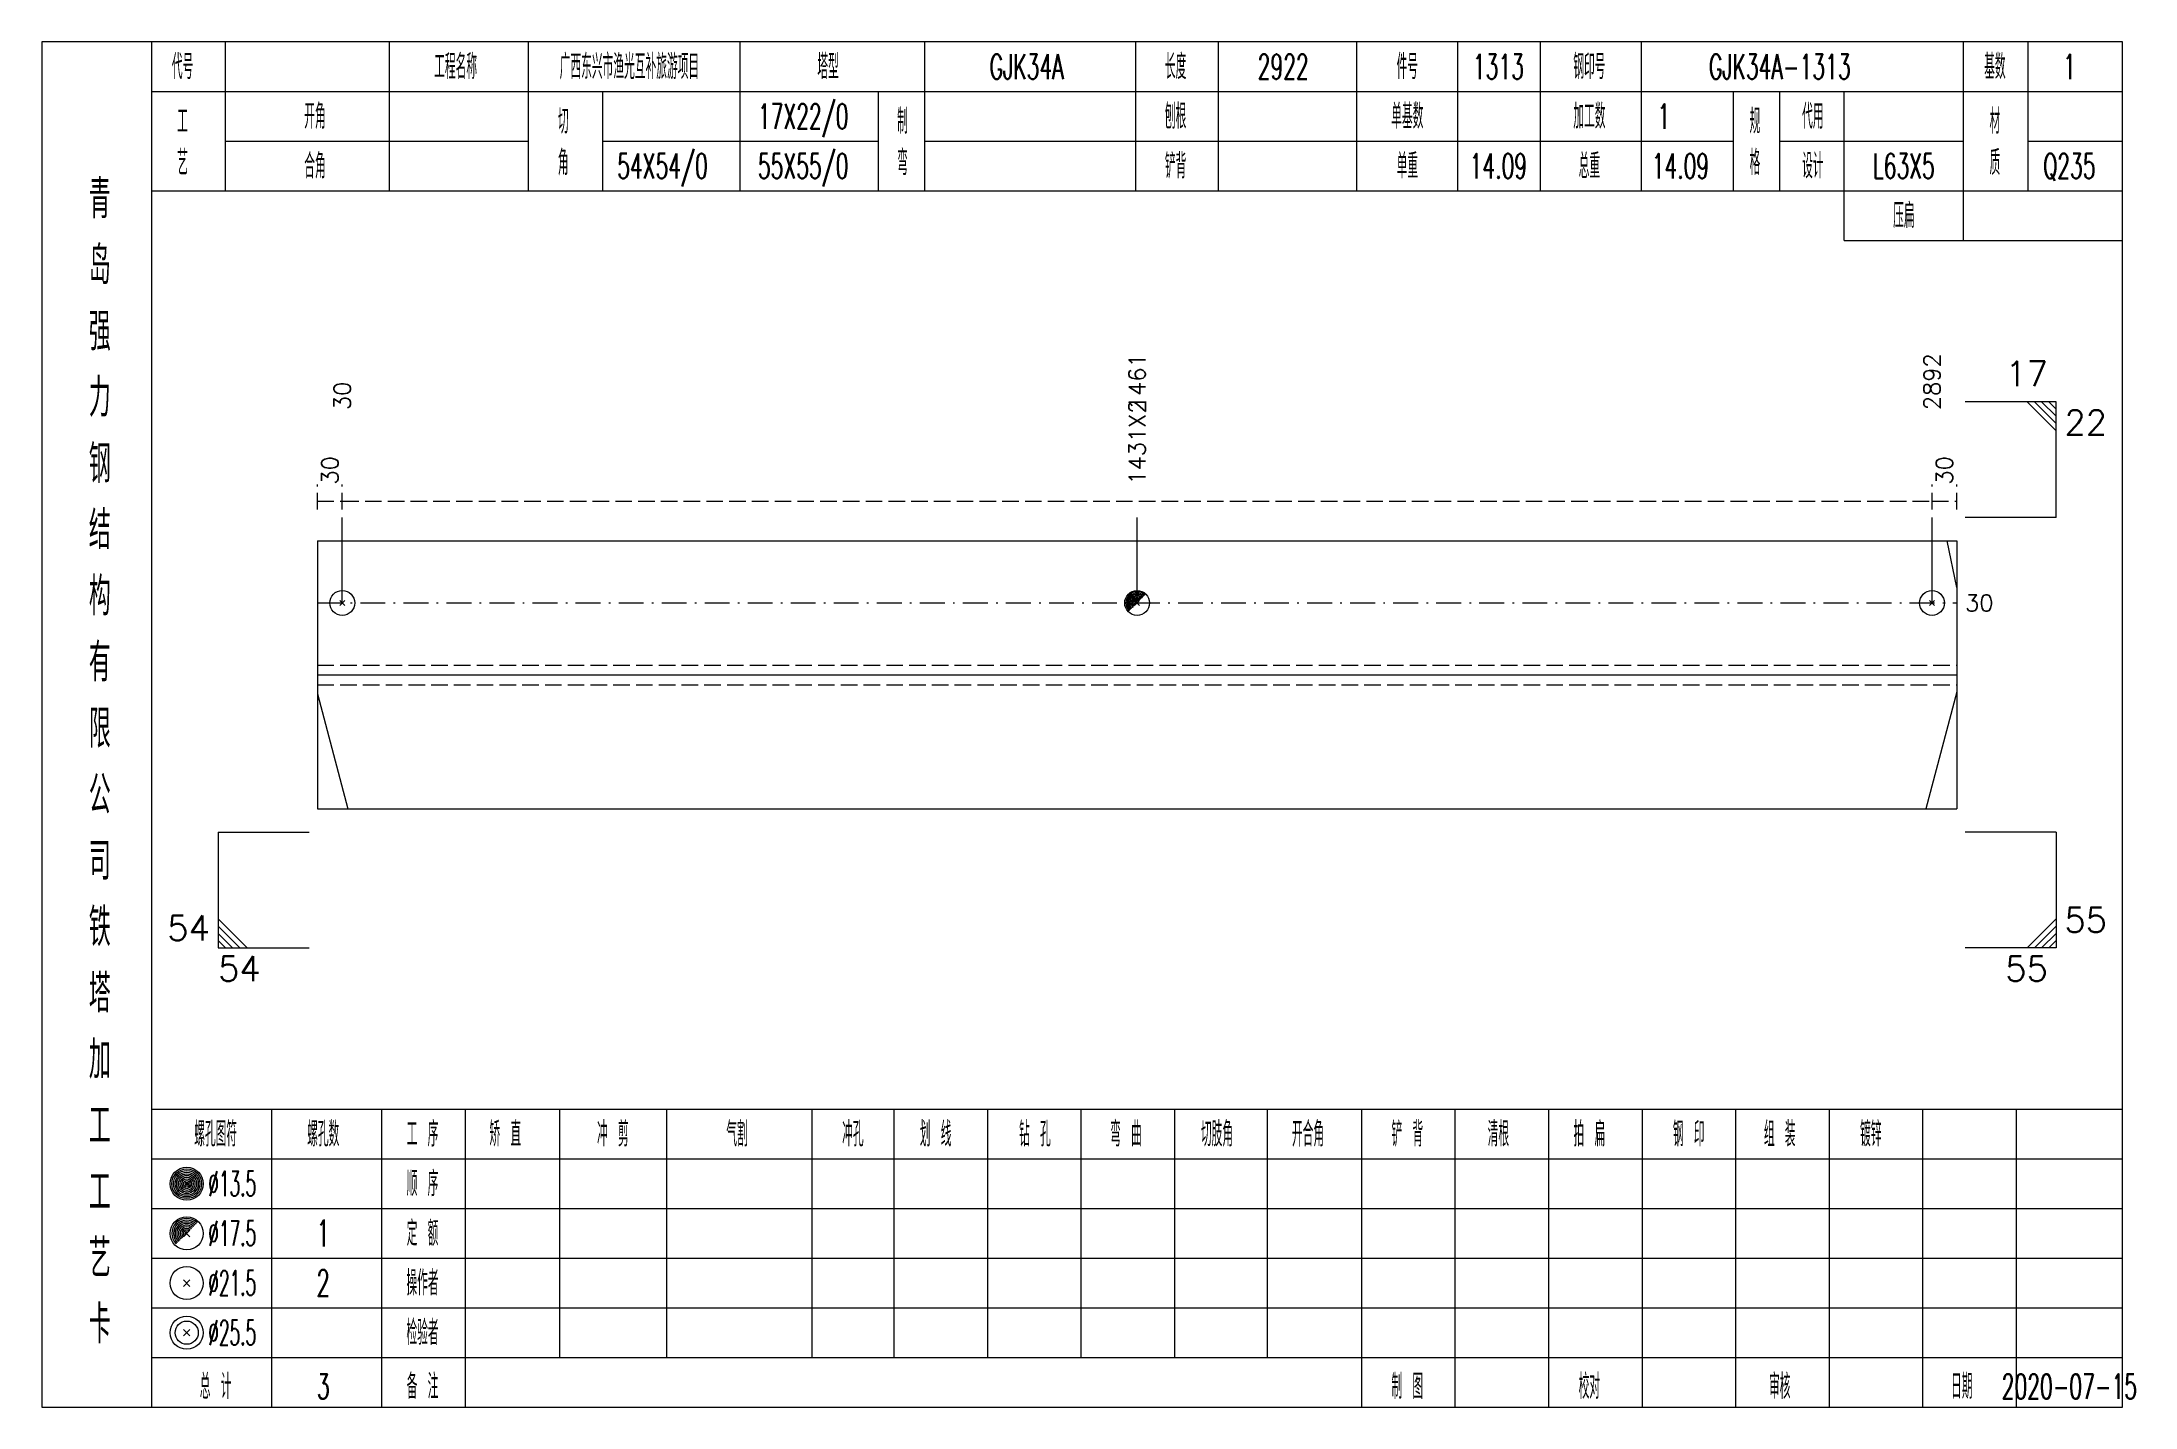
# Model space of a CAD drawing. Extents: x 0 to 2606, y -377 to 6479.
# Drawn here: x 1568.4 to 1821.3, y 700 to 865 of the extents above; entities that cross this region are included whole.
import ezdxf
from ezdxf.enums import TextEntityAlignment as Align

# ---------------------------------------------------------------- set-up
doc = ezdxf.new("R2010")
doc.units = 0
doc.header["$MEASUREMENT"] = 0
doc.linetypes.add('一点画线', pattern=[5.2, 3, -1, 0.2, -1])
doc.linetypes.add('虚线', pattern=[2.75, 2, -0.75])
doc.layers.get('0').update_dxf_attribs({"linetype": 'CONTINUOUS', "lineweight": 25})
doc.layers.add('1', color=7, linetype='CONTINUOUS', lineweight=25)
doc.layers.add('4', color=7, linetype='CONTINUOUS', lineweight=25)
doc.styles.get("Standard").update_dxf_attribs({"font": 'simplex.shx', "width": 0.7, "height": 3, "bigfont": 'gbhzfs.shx'})

msp = doc.modelspace()

# ---------------------------------------------------------------- texts
at = {"color": 7, "linetype": 'Continuous', "lineweight": 13}
for s, p in [('1461', (1700.75, 820.5)), ('2892', (1796.8, 820.5)), ('30', (1604.7, 820.5))]:
    msp.add_text(s, height=2, rotation=90, dxfattribs=at).set_placement(p, align=Align.MIDDLE_LEFT)
for s, p in [('17', (1810.8, 822.5)), ('54', (1588.7, 755.5))]:
    msp.add_text(s, height=3, dxfattribs=at).set_placement(p, align=Align.BOTTOM_RIGHT)
at = {"color": 8, "linetype": 'Continuous', "lineweight": 9}
for s, p in [('1431X2', (1700.75, 811.5)), ('30', (1603.2, 811.5)), ('30', (1798.3, 811.5))]:
    msp.add_text(s, height=2, rotation=90, dxfattribs=at).set_placement(p, align=Align.MIDDLE_LEFT)
at = {"color": 7, "linetype": 'Continuous', "lineweight": 13}
for s, p in [('22', (1812.8, 820.5)), ('54', (1589.7, 754.5))]:
    msp.add_text(s, height=3, dxfattribs=at).set_placement(p, align=Align.TOP_LEFT)
msp.add_text('30', height=2, dxfattribs=at).set_placement((1800.8, 797.19), align=Align.MIDDLE_LEFT)
msp.add_text('55', height=3, dxfattribs=at).set_placement((1812.8, 756.5), align=Align.BOTTOM_LEFT)
msp.add_text('55', height=3, dxfattribs=at).set_placement((1810.8, 754.5), align=Align.TOP_RIGHT)
at = {"layer": '4', "color": 1, "linetype": 'Continuous', "lineweight": 13}
for s, height, width, p in [('代号', 3, 0.6, (1585.4, 862)), ('工程名称', 3, 0.6, (1618.4, 862)), ('广西东兴市渔光互补旅游项目', 3, 0.6, (1639.4, 862)), ('塔型', 3, 0.6, (1663.4, 862)), ('GJK34A', 3, 0.6, (1687.4, 862)), ('长度', 3, 0.6, (1705.4, 862)), ('2922', 3, 0.6, (1718.4, 862)), ('件号', 3, 0.6, (1733.4, 862)), ('1313', 3, 0.6, (1744.4, 862)), ('钢印号', 3, 0.6, (1755.4, 862)), ('GJK34A-1313', 3, 0.6, (1778.4, 862)), ('基数', 3, 0.6, (1804.4, 862)), ('1', 3, 0.6, (1813.4, 862)), ('开角', 3, 0.6, (1601.4, 856)), ('17X22/0', 3, 0.6, (1660.4, 856)), ('刨根', 3, 0.6, (1705.4, 856)), ('单基数', 3, 0.6, (1733.4, 856)), ('加工数', 3, 0.6, (1755.4, 856)), ('1', 3, 0.6, (1764.4, 856)), ('代用', 3, 0.6, (1782.4, 856)), ('工', 3, 0.6, (1585.4, 855.4)), ('切', 3, 0.6, (1631.4, 855.4)), ('制', 3, 0.6, (1672.4, 855.4)), ('规', 3, 0.6, (1775.4, 855.4)), ('材', 3, 0.6, (1804.4, 855.4)), ('艺', 3, 0.6, (1585.4, 850.4)), ('合角', 3, 0.6, (1601.4, 850)), ('角', 3, 0.6, (1631.4, 850.4)), ('54X54/0', 3, 0.6, (1643.4, 850)), ('55X55/0', 3, 0.6, (1660.4, 850)), ('弯', 3, 0.6, (1672.4, 850.4)), ('铲背', 3, 0.6, (1705.4, 850)), ('单重', 3, 0.6, (1733.4, 850)), ('14.09', 3, 0.6, (1744.4, 850)), ('总重', 3, 0.6, (1755.4, 850)), ('14.09', 3, 0.6, (1766.4, 850)), ('格', 3, 0.6, (1775.4, 850.4)), ('设计', 3, 0.6, (1782.4, 850)), ('L63X5', 3, 0.6, (1793.4, 850)), ('质', 3, 0.6, (1804.4, 850.4)), ('Q235', 3, 0.6, (1813.4, 850)), ('青', 4.6, 0.8, (1575.4, 846)), ('压扁', 3, 0.6, (1793.4, 844)), ('岛', 4.6, 0.8, (1575.4, 838)), ('强', 4.6, 0.8, (1575.4, 830)), ('力', 4.6, 0.8, (1575.4, 822)), ('钢', 4.6, 0.8, (1575.4, 814)), ('结', 4.6, 0.8, (1575.4, 806)), ('构', 4.6, 0.8, (1575.4, 798)), ('有', 4.6, 0.8, (1575.4, 790)), ('限', 4.6, 0.8, (1575.4, 782)), ('公', 4.6, 0.8, (1575.4, 774)), ('司', 4.6, 0.8, (1575.4, 766)), ('铁', 4.6, 0.8, (1575.4, 758)), ('塔', 4.6, 0.8, (1575.4, 750)), ('加', 4.6, 0.8, (1575.4, 742)), ('工', 4.6, 0.8, (1575.4, 734)), ('螺孔图符', 3, 0.6, (1589.4, 733)), ('螺孔数', 3, 0.6, (1602.4, 733)), ('工 序', 3, 0.6, (1614.4, 733)), ('矫 直', 3, 0.6, (1624.4, 733)), ('冲 剪', 3, 0.6, (1637.4, 733)), ('气割', 3, 0.6, (1652.4, 733)), ('冲孔', 3, 0.6, (1666.4, 733)), ('划 线', 3, 0.6, (1676.4, 733)), ('钻 孔', 3, 0.6, (1688.4, 733)), ('弯 曲', 3, 0.6, (1699.4, 733)), ('切肢角', 3, 0.6, (1710.4, 733)), ('开合角', 3, 0.6, (1721.4, 733)), ('铲 背', 3, 0.6, (1733.4, 733)), ('清根', 3, 0.6, (1744.4, 733)), ('拍 扁', 3, 0.6, (1755.4, 733)), ('钢 印', 3, 0.6, (1767.4, 733)), ('组 装', 3, 0.6, (1778.4, 733)), ('镀锌', 3, 0.6, (1789.4, 733)), ('%%C13.5', 3, 0.5, (1591.4, 727)), ('顺 序', 3, 0.6, (1614.4, 727)), ('工', 4.6, 0.8, (1575.4, 726)), ('%%C17.5', 3, 0.5, (1591.4, 721)), ('1', 3.2, 0.6, (1602.4, 721)), ('定 额', 3, 0.6, (1614.4, 721)), ('艺', 4.6, 0.8, (1575.4, 718)), ('%%C21.5', 3, 0.5, (1591.4, 715)), ('2', 3.2, 0.6, (1602.4, 715)), ('操作者', 3, 0.6, (1614.4, 715)), ('卡', 4.6, 0.8, (1575.4, 710)), ('检验者', 3, 0.6, (1614.4, 709)), ('%%C25.5', 3, 0.5, (1591.4, 709)), ('总 计', 3, 0.6, (1589.4, 702.5)), ('3', 3, 0.6, (1602.4, 702.5)), ('备 注', 3, 0.6, (1614.4, 702.5)), ('制 图', 3, 0.6, (1733.4, 702.5)), ('校对', 3, 0.6, (1755.4, 702.5)), ('审核', 3, 0.6, (1778.4, 702.5)), ('日期', 3, 0.6, (1800.4, 702.5)), ('2020-07-15', 3, 0.6, (1813.4, 702.5))]:
    msp.add_text(s, height=height, dxfattribs=dict(at, width=width)).set_placement(p, align=Align.MIDDLE_CENTER)

# ---------------------------------------------------------------- linework, layer by layer
at = {"color": 7, "linetype": 'Continuous', "lineweight": 13}
for p, q in [((1811.8, 821.5), (1800.8, 821.5)), ((1808.3, 821.5), (1811.8, 818)), ((1809.17, 821.5), (1811.8, 818.88)), ((1810.05, 821.5), (1811.8, 819.75)), ((1810.92, 821.5), (1811.8, 820.62)), ((1811.8, 807.5), (1811.8, 821.5)), ((1604.7, 797.19), (1604.7, 807.5)), ((1700.75, 797.19), (1700.75, 807.5)), ((1796.8, 797.19), (1796.8, 807.5)), ((1811.8, 807.5), (1800.8, 807.5)), ((1799.8, 799.04), (1798.65, 804.69)), ((1604.4, 796.89), (1605, 797.49)), ((1605, 796.89), (1604.4, 797.49)), ((1796.5, 796.89), (1797.1, 797.49)), ((1797.1, 796.89), (1796.5, 797.49)), ((1601.7, 786.19), (1605.36, 772.31)), ((1799.8, 786.44), (1796.07, 772.31)), ((1589.7, 769.5), (1600.7, 769.5)), ((1589.7, 769.5), (1589.7, 755.5)), ((1811.8, 769.5), (1800.8, 769.5)), ((1811.8, 769.5), (1811.8, 755.5)), ((1593.2, 755.5), (1589.7, 759)), ((1808.3, 755.5), (1811.8, 759)), ((1592.33, 755.5), (1589.7, 758.12)), ((1591.45, 755.5), (1589.7, 757.25)), ((1590.58, 755.5), (1589.7, 756.38)), ((1809.17, 755.5), (1811.8, 758.12)), ((1810.05, 755.5), (1811.8, 757.25)), ((1810.92, 755.5), (1811.8, 756.38)), ((1589.7, 755.5), (1600.7, 755.5)), ((1811.8, 755.5), (1800.8, 755.5))]:
    msp.add_line(p, q, dxfattribs=at)
at = {"color": 8, "linetype": '虚线', "lineweight": 9}
for p, q in [((1601.7, 808.5), (1601.7, 811.5)), ((1601.7, 809.5), (1604.7, 809.5)), ((1604.7, 808.5), (1604.7, 811.5)), ((1604.7, 808.5), (1604.7, 811.5)), ((1604.7, 809.5), (1796.8, 809.5)), ((1796.8, 808.5), (1796.8, 811.5)), ((1796.8, 808.5), (1796.8, 811.5)), ((1796.8, 809.5), (1799.8, 809.5)), ((1799.8, 808.5), (1799.8, 811.5))]:
    msp.add_line(p, q, dxfattribs=at)
at = {"color": 7, "linetype": 'Continuous', "lineweight": 18}
for p, q in [((1601.7, 804.69), (1601.7, 772.31)), ((1601.7, 804.69), (1799.8, 804.69)), ((1799.8, 804.69), (1799.8, 772.31)), ((1601.7, 788.5), (1799.8, 788.5))]:
    msp.add_line(p, q, dxfattribs=at)
at = {"color": 3, "linetype": '一点画线', "lineweight": 13}
msp.add_line((1601.7, 797.19), (1799.8, 797.19), dxfattribs=at)
at = {"color": 7, "linetype": 'Continuous', "lineweight": 0}
for p, q in [((1700.45, 796.89), (1701.05, 797.49)), ((1700.45, 797.49), (1701.05, 796.89))]:
    msp.add_line(p, q, dxfattribs=at)
at = {"color": 1, "linetype": '虚线', "lineweight": 18}
for p, q in [((1601.7, 789.69), (1799.8, 789.69)), ((1601.7, 787.31), (1799.8, 787.31))]:
    msp.add_line(p, q, dxfattribs=at)
at = {"color": 7, "linetype": 'Continuous', "lineweight": 13}
for centre in [(1604.7, 797.19), (1700.75, 797.19), (1796.8, 797.19)]:
    msp.add_circle(centre, 1.5, dxfattribs=at)
for radius in [1.35, 1.2, 1.05, 0.9, 0.75, 0.6, 0.45, 0.3, 0.15]:
    msp.add_arc((1700.75, 797.19), radius, 45, 225, dxfattribs=at)
at = {"layer": '1', "color": 7, "linetype": 'Continuous', "lineweight": 18}
msp.add_line((1601.7, 772.31), (1799.8, 772.31), dxfattribs=at)
at = {"layer": '4', "color": 1, "linetype": 'Continuous', "lineweight": 18}
for p, q in [((1581.7, 700), (1581.7, 865)), ((1590.6, 847), (1590.6, 865)), ((1610.4, 847), (1610.4, 865)), ((1627.2, 847), (1627.2, 865)), ((1652.8, 847), (1652.8, 865)), ((1675.1, 847), (1675.1, 865)), ((1700.6, 847), (1700.6, 865)), ((1710.6, 847), (1710.6, 865)), ((1727.3, 847), (1727.3, 865)), ((1739.5, 847), (1739.5, 865)), ((1749.5, 847), (1749.5, 865)), ((1761.7, 847), (1761.7, 865)), ((1800.6, 841), (1800.6, 865)), ((1808.4, 847), (1808.4, 865)), ((1581.7, 859), (1819.8, 859)), ((1636.2, 847), (1636.2, 859)), ((1669.5, 847), (1669.5, 859)), ((1772.8, 847), (1772.8, 859)), ((1778.4, 847), (1778.4, 859)), ((1786.2, 841), (1786.2, 859)), ((1590.6, 853), (1627.2, 853)), ((1636.2, 853), (1669.5, 853)), ((1675.1, 853), (1772.8, 853)), ((1778.4, 853), (1800.6, 853)), ((1808.4, 853), (1819.8, 853)), ((1581.7, 847), (1819.8, 847)), ((1786.2, 841), (1819.8, 841)), ((1581.7, 736), (1819.8, 736)), ((1596.2, 700), (1596.2, 736)), ((1609.5, 700), (1609.5, 736)), ((1619.6, 700), (1619.6, 736)), ((1631, 706), (1631, 736)), ((1643.9, 706), (1643.9, 736)), ((1661.5, 706), (1661.5, 736)), ((1671.4, 706), (1671.4, 736)), ((1682.7, 706), (1682.7, 736)), ((1694, 706), (1694, 736)), ((1705.3, 706), (1705.3, 736)), ((1716.5, 706), (1716.5, 736)), ((1727.9, 706), (1727.9, 736)), ((1739.2, 706), (1739.2, 736)), ((1750.5, 706), (1750.5, 736)), ((1761.8, 706), (1761.8, 736)), ((1773.1, 706), (1773.1, 736)), ((1784.4, 706), (1784.4, 736)), ((1795.7, 706), (1795.7, 736)), ((1807, 706), (1807, 736)), ((1581.7, 730), (1819.8, 730)), ((1581.7, 724), (1819.8, 724)), ((1581.7, 718), (1819.8, 718)), ((1581.7, 712), (1819.8, 712)), ((1581.7, 706), (1819.8, 706)), ((1727.9, 700), (1727.9, 706)), ((1739.2, 700), (1739.2, 706)), ((1750.5, 700), (1750.5, 706)), ((1761.8, 700), (1761.8, 706)), ((1773.1, 700), (1773.1, 706)), ((1784.4, 700), (1784.4, 706)), ((1795.7, 700), (1795.7, 706)), ((1807, 700), (1807, 706))]:
    msp.add_line(p, q, dxfattribs=at)
at = {"layer": '4', "color": 7, "linetype": 'Continuous', "lineweight": 13}
for p, q in [((1585.7, 726.8), (1586.1, 727.2)), ((1586.1, 726.8), (1585.7, 727.2)), ((1585.5, 714.6), (1586.3, 715.4)), ((1586.3, 714.6), (1585.5, 715.4)), ((1585.5, 708.6), (1586.3, 709.4)), ((1586.3, 708.6), (1585.5, 709.4))]:
    msp.add_line(p, q, dxfattribs=at)
at = {"layer": '4', "color": 7, "linetype": 'Continuous', "lineweight": 0}
for p, q in [((1585.5, 720.6), (1586.3, 721.4)), ((1585.5, 721.4), (1586.3, 720.6))]:
    msp.add_line(p, q, dxfattribs=at)
at = {"layer": '4', "color": 1, "linetype": 'Continuous', "lineweight": 18}
msp.add_lwpolyline([(1568.4, 865), (1568.4, 700), (1819.8, 700), (1819.8, 865)], close=True, dxfattribs=at)
at = {"layer": '4', "color": 7, "linetype": 'Continuous', "lineweight": 13}
for centre, radius in [((1585.9, 727), 2), ((1585.9, 727), 1.8), ((1585.9, 727), 1.6), ((1585.9, 727), 1.4), ((1585.9, 727), 1.2), ((1585.9, 727), 1), ((1585.9, 727), 0.8), ((1585.9, 727), 0.6), ((1585.9, 727), 0.4), ((1585.9, 727), 0.2), ((1585.9, 721), 2), ((1585.9, 715), 2), ((1585.9, 709), 2), ((1585.9, 709), 1.4)]:
    msp.add_circle(centre, radius, dxfattribs=at)
for radius in [1.8, 1.6, 1.4, 1.2, 1, 0.8, 0.6, 0.4, 0.2]:
    msp.add_arc((1585.9, 721), radius, 45, 225, dxfattribs=at)

msp.set_redraw_order([(e.dxf.handle, doc.entitydb.next_handle()) for e in msp.query("TEXT MTEXT ATTDEF DIMENSION ARC_DIMENSION")])  # texts and dimensions are drawn at this point

doc.saveas('drawing.dxf')
